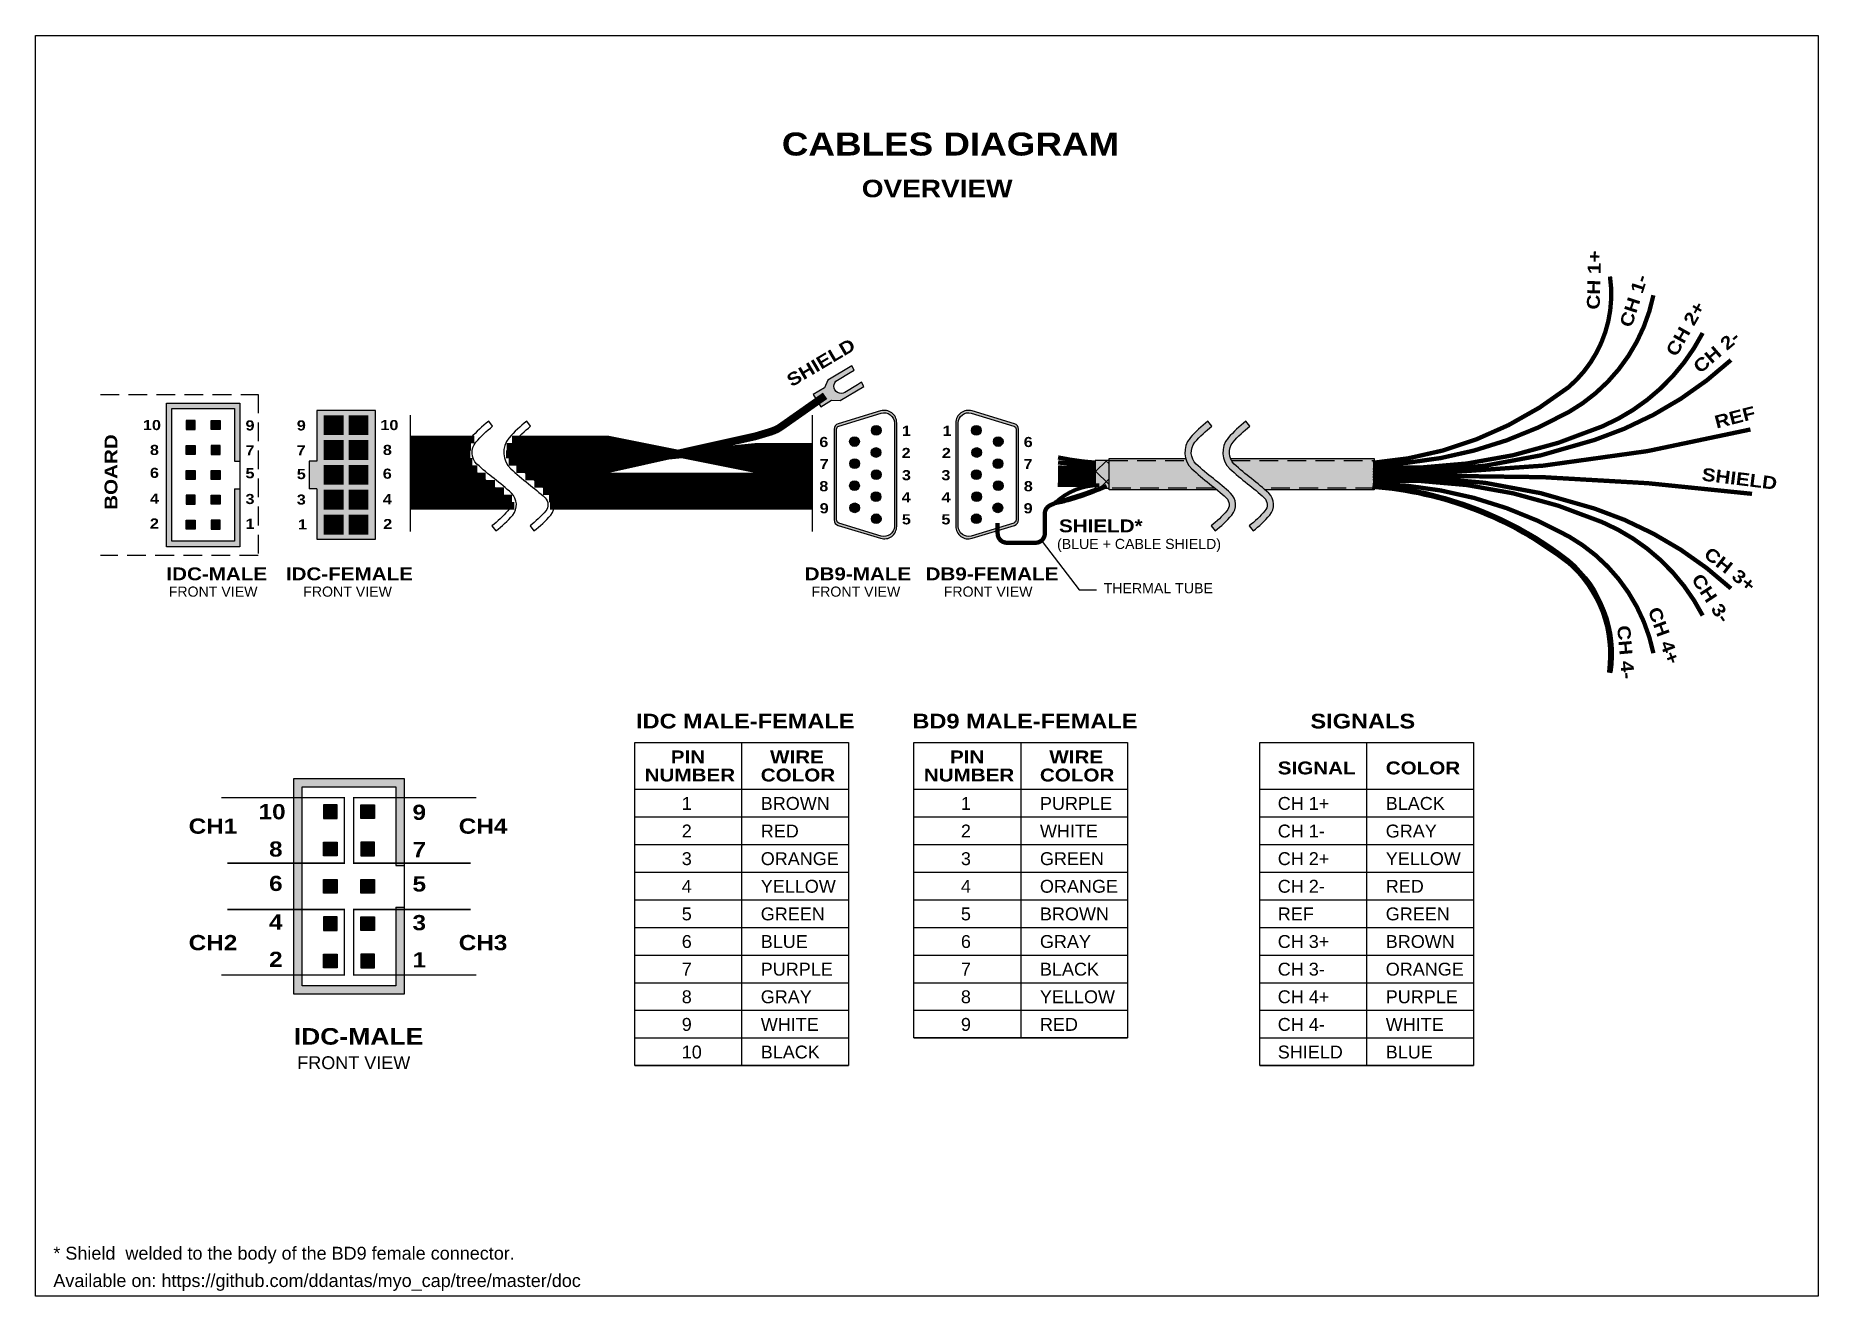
# Model space of a CAD drawing. Header units: millimetres. Extents: x 5051.1 to 5102.8, y 2044.1 to 2060.8.
# Drawn here: x 5051.1 to 5070.47, y 2044.15 to 2057.84 of the extents above; entities that cross this region are included whole.
import ezdxf

# ---------------------------------------------------------------- set-up
doc = ezdxf.new("R2010")
doc.units = ezdxf.units.MM
doc.linetypes.add('DASHED', pattern=[19.05, 12.7, -6.35])
for name, color, linetype in [('cabo 1', 17, 'Continuous'), ('cabo 10', 250, 'Continuous'), ('cabo 2', 10, 'Continuous'), ('cabo 3', 30, 'Continuous'), ('cabo 4', 50, 'Continuous'), ('cabo 5', 82, 'Continuous'), ('cabo 6', 170, 'Continuous'), ('cabo 7', 214, 'Continuous'), ('cabo 8', 253, 'Continuous'), ('linha base', 7, 'Continuous'), ('LINHA CABO', 250, 'Continuous'), ('linha S', 251, 'Continuous')]:
    doc.layers.add(name, color=color, linetype=linetype)
doc.layers.add('cabo 9', color=7, linetype='Continuous', true_color=0xffffff)
doc.layers.add('cobre', color=7, linetype='Continuous', true_color=0xb87333)
doc.styles.get("Standard").update_dxf_attribs({"font": 'ariblk.ttf'})
doc.styles.add('style1', font='arial.ttf')

msp = doc.modelspace()

# ---------------------------------------------------------------- texts
at = {"layer": 'linha base'}
for s, height, p in [('CABLES DIAGRAM', 0.25, (5059.209, 2056.541)), ('OVERVIEW', 0.19, (5060.077, 2056.088)), ('10', 0.11, (5052.27, 2053.559)), ('9', 0.11, (5053.384, 2053.555)), ('9', 0.11, (5053.941, 2053.555)), ('10', 0.11, (5054.849, 2053.559)), ('6', 0.11, (5059.616, 2053.375)), ('1', 0.11, (5060.513, 2053.496)), ('1', 0.11, (5060.955, 2053.496)), ('6', 0.11, (5061.836, 2053.375)), ('8', 0.11, (5052.346, 2053.289)), ('7', 0.11, (5053.384, 2053.285)), ('7', 0.11, (5053.94, 2053.285)), ('8', 0.11, (5054.876, 2053.289)), ('2', 0.11, (5060.51, 2053.256)), ('2', 0.11, (5060.947, 2053.256)), ('6', 0.11, (5052.346, 2053.04)), ('5', 0.11, (5053.384, 2053.036)), ('5', 0.11, (5053.941, 2053.027)), ('6', 0.11, (5054.875, 2053.031)), ('7', 0.11, (5059.62, 2053.135)), ('3', 0.11, (5060.513, 2053.015)), ('3', 0.11, (5060.942, 2053.015)), ('7', 0.11, (5061.834, 2053.135)), ('8', 0.11, (5059.616, 2052.895)), ('4', 0.11, (5060.51, 2052.775)), ('4', 0.11, (5060.944, 2052.775)), ('8', 0.11, (5061.837, 2052.895)), ('4', 0.11, (5052.346, 2052.76)), ('3', 0.11, (5053.384, 2052.756)), ('3', 0.11, (5053.941, 2052.75)), ('4', 0.11, (5054.876, 2052.754)), ('9', 0.11, (5059.62, 2052.655)), ('9', 0.11, (5061.835, 2052.655)), ('2', 0.11, (5052.346, 2052.49)), ('1', 0.11, (5053.384, 2052.486)), ('1', 0.11, (5053.954, 2052.48)), ('2', 0.11, (5054.879, 2052.484)), ('5', 0.11, (5060.513, 2052.535)), ('5', 0.11, (5060.942, 2052.535)), ('SHIELD*', 0.14, (5062.219, 2052.449)), ('IDC-MALE', 0.14, (5052.525, 2051.928)), ('IDC-FEMALE', 0.14, (5053.822, 2051.928)), ('DB9-MALE', 0.14, (5059.457, 2051.928)), ('DB9-FEMALE', 0.14, (5060.77, 2051.928)), ('IDC MALE-FEMALE', 0.16, (5057.625, 2050.319)), ('BD9 MALE-FEMALE', 0.16, (5060.627, 2050.319)), ('SIGNALS', 0.16, (5064.95, 2050.319)), ('PIN ', 0.14, (5058.003, 2049.94)), ('WIRE ', 0.14, (5059.081, 2049.94)), ('PIN ', 0.14, (5061.035, 2049.94)), ('WIRE ', 0.14, (5062.114, 2049.94)), ('NUMBER', 0.14, (5057.719, 2049.743)), ('COLOR', 0.14, (5058.98, 2049.743)), ('NUMBER', 0.14, (5060.751, 2049.743)), ('COLOR', 0.14, (5062.012, 2049.743)), ('SIGNAL', 0.14, (5064.595, 2049.82)), ('COLOR', 0.14, (5065.768, 2049.82)), ('10', 0.165, (5053.526, 2049.332)), ('9', 0.165, (5055.198, 2049.326)), ('CH1', 0.165, (5052.767, 2049.176)), ('CH4', 0.165, (5055.7, 2049.176)), ('8', 0.165, (5053.64, 2048.927)), ('7', 0.165, (5055.198, 2048.921)), ('6', 0.165, (5053.64, 2048.554)), ('5', 0.165, (5055.198, 2048.548)), ('4', 0.165, (5053.64, 2048.134)), ('3', 0.165, (5055.198, 2048.128)), ('CH2', 0.165, (5052.767, 2047.911)), ('CH3', 0.165, (5055.7, 2047.911)), ('2', 0.165, (5053.64, 2047.729)), ('1', 0.165, (5055.198, 2047.723)), ('IDC-MALE', 0.18, (5053.908, 2046.885))]:
    msp.add_text(s, height=height, dxfattribs=at).set_placement(p)
for s, rotation, p in [('CH 1+', 88.574, (5068.091, 2054.867)), ('CH 1-', 72.1951, (5068.437, 2054.665)), ('CH 2+', 60.3821, (5068.924, 2054.347)), ('SHIELD', 30.65, (5059.316, 2054.024)), ('CH 2-', 40.7159, (5069.183, 2054.167)), ('REF', 14.4199, (5069.361, 2053.575)), ('BOARD', 90, (5051.993, 2052.693)), ('SHIELD', 352.9185, (5069.194, 2053.012)), ('CH 3+', 321.8198, (5069.211, 2052.19)), ('CH 3-', 303.2266, (5069.082, 2051.94)), ('CH 4+', 290.0994, (5068.613, 2051.605)), ('CH 4-', 275.0543, (5068.281, 2051.432))]:
    msp.add_text(s, height=0.14, rotation=rotation, dxfattribs=at).set_placement(p)
at = {"layer": 'linha base', "style": 'style1'}
for s, height, p in [('(BLUE + CABLE SHIELD)', 0.11, (5062.198, 2052.268)), ('FRONT VIEW', 0.11, (5052.55, 2051.75)), ('FRONT VIEW', 0.11, (5054.01, 2051.75)), ('FRONT VIEW', 0.11, (5059.531, 2051.75)), ('FRONT VIEW', 0.11, (5060.967, 2051.75)), ('THERMAL TUBE', 0.11, (5062.704, 2051.787)), ('1', 0.14, (5058.122, 2049.435)), ('BROWN', 0.14, (5058.98, 2049.435)), ('1', 0.14, (5061.154, 2049.435)), ('PURPLE', 0.14, (5062.012, 2049.435)), ('CH 1+', 0.14, (5064.595, 2049.435)), ('BLACK', 0.14, (5065.768, 2049.435)), ('2', 0.14, (5058.122, 2049.135)), ('RED', 0.14, (5058.98, 2049.135)), ('2', 0.14, (5061.154, 2049.135)), ('WHITE', 0.14, (5062.012, 2049.135)), ('CH 1-', 0.14, (5064.595, 2049.135)), ('GRAY', 0.14, (5065.768, 2049.135)), ('3', 0.14, (5058.122, 2048.835)), ('ORANGE', 0.14, (5058.98, 2048.835)), ('3', 0.14, (5061.154, 2048.835)), ('GREEN', 0.14, (5062.012, 2048.835)), ('CH 2+', 0.14, (5064.595, 2048.835)), ('YELLOW', 0.14, (5065.768, 2048.835)), ('4', 0.14, (5058.122, 2048.535)), ('YELLOW', 0.14, (5058.98, 2048.535)), ('4', 0.14, (5061.154, 2048.535)), ('ORANGE', 0.14, (5062.012, 2048.535)), ('CH 2-', 0.14, (5064.595, 2048.535)), ('RED', 0.14, (5065.768, 2048.535)), ('5', 0.14, (5058.122, 2048.235)), ('GREEN', 0.14, (5058.98, 2048.235)), ('5', 0.14, (5061.154, 2048.235)), ('BROWN', 0.14, (5062.012, 2048.235)), ('REF', 0.14, (5064.595, 2048.235)), ('GREEN', 0.14, (5065.768, 2048.235)), ('6', 0.14, (5058.122, 2047.935)), ('BLUE', 0.14, (5058.98, 2047.935)), ('6', 0.14, (5061.154, 2047.935)), ('GRAY', 0.14, (5062.012, 2047.935)), ('CH 3+', 0.14, (5064.595, 2047.935)), ('BROWN', 0.14, (5065.768, 2047.935)), ('7', 0.14, (5058.122, 2047.635)), ('PURPLE', 0.14, (5058.98, 2047.635)), ('7', 0.14, (5061.154, 2047.635)), ('BLACK', 0.14, (5062.012, 2047.635)), ('CH 3-', 0.14, (5064.595, 2047.635)), ('ORANGE', 0.14, (5065.768, 2047.635)), ('8', 0.14, (5058.122, 2047.335)), ('GRAY', 0.14, (5058.98, 2047.335)), ('8', 0.14, (5061.154, 2047.335)), ('YELLOW', 0.14, (5062.012, 2047.335)), ('CH 4+', 0.14, (5064.595, 2047.335)), ('PURPLE', 0.14, (5065.768, 2047.335)), ('9', 0.14, (5058.122, 2047.035)), ('WHITE', 0.14, (5058.98, 2047.035)), ('9', 0.14, (5061.154, 2047.035)), ('RED', 0.14, (5062.012, 2047.035)), ('CH 4-', 0.14, (5064.595, 2047.035)), ('WHITE', 0.14, (5065.768, 2047.035)), ('10', 0.14, (5058.122, 2046.735)), ('BLACK', 0.14, (5058.98, 2046.735)), ('SHIELD', 0.14, (5064.595, 2046.735)), ('FRONT VIEW', 0.14, (5053.946, 2046.619)), ('BLUE', 0.14, (5065.768, 2046.735)), ('* Shield  welded to the body of the BD9 female connector.', 0.14, (5051.297, 2044.55)), ('Available on: https://github.com/ddantas/myo_cap/tree/master/doc', 0.14, (5051.297, 2044.253))]:
    msp.add_text(s, height=height, dxfattribs=at).set_placement(p)

# ---------------------------------------------------------------- hatches: boundary and pattern name
at = {"true_color": 0x939598}
h = msp.add_hatch(color=252, dxfattribs=at)
h.dxf.hatch_style = 1
h.paths.add_polyline_path([(5060.457, 2052.993), (5060.457, 2053.177), (5060.457, 2053.638, 0.50371), (5060.282, 2053.767), (5059.822, 2053.627, 0.330044), (5059.777, 2053.568), (5059.777, 2053.08), (5059.777, 2053.072), (5059.777, 2052.584, 0.330044), (5059.822, 2052.524), (5060.282, 2052.384, 0.50371), (5060.457, 2052.514)])
h.paths.add_polyline_path([(5059.803, 2053.064), (5059.803, 2053.09), (5059.803, 2053.568, -0.330044), (5059.829, 2053.603), (5060.289, 2053.743, -0.50371), (5060.431, 2053.638), (5060.431, 2053.177), (5060.431, 2052.993), (5060.431, 2052.514, -0.50371), (5060.289, 2052.409), (5059.829, 2052.549, -0.330044), (5059.803, 2052.584)], flags=16)
h.paths.add_polyline_path([(5059.948, 2052.715, -1), (5060.054, 2052.715, -1)], flags=0)
h.paths.add_polyline_path([(5059.945, 2052.955, -1), (5060.051, 2052.955, -1)], flags=0)
h.paths.add_polyline_path([(5060.287, 2052.596, -1), (5060.181, 2052.596, -1)], flags=0)
h.paths.add_polyline_path([(5060.178, 2052.836, -1), (5060.284, 2052.836, -1)], flags=0)
h.paths.add_polyline_path([(5059.948, 2053.195, -1), (5060.054, 2053.195, -1)], flags=0)
h.paths.add_polyline_path([(5060.181, 2053.076, -1), (5060.287, 2053.076, -1)], flags=0)
h.paths.add_polyline_path([(5060.178, 2053.316, -1), (5060.284, 2053.316, -1)], flags=0)
h.paths.add_polyline_path([(5059.945, 2053.435, -1), (5060.051, 2053.435, -1)], flags=0)
h.paths.add_polyline_path([(5060.181, 2053.556, -1), (5060.287, 2053.556, -1)], flags=0)
h = msp.add_hatch(color=252, dxfattribs=at)
h.dxf.hatch_style = 1
h.paths.add_polyline_path([(5061.779, 2053.072), (5061.779, 2053.08), (5061.779, 2053.568, 0.330044), (5061.735, 2053.627), (5061.275, 2053.767, 0.50371), (5061.099, 2053.638), (5061.099, 2053.177), (5061.099, 2052.993), (5061.099, 2052.514, 0.50371), (5061.275, 2052.384), (5061.735, 2052.524, 0.330044), (5061.779, 2052.584)])
h.paths.add_polyline_path([(5061.125, 2052.993), (5061.125, 2053.177), (5061.125, 2053.638, -0.50371), (5061.267, 2053.743), (5061.727, 2053.603, -0.330044), (5061.753, 2053.568), (5061.753, 2053.09), (5061.753, 2053.064), (5061.753, 2052.584, -0.330044), (5061.727, 2052.549), (5061.267, 2052.409, -0.50371), (5061.125, 2052.514)], flags=16)
h.paths.add_polyline_path([(5061.375, 2052.596, -1), (5061.269, 2052.596, -1)], flags=0)
h.paths.add_polyline_path([(5061.273, 2052.836, -1), (5061.378, 2052.836, -1)], flags=0)
h.paths.add_polyline_path([(5061.503, 2052.715, -1), (5061.608, 2052.715, -1)], flags=0)
h.paths.add_polyline_path([(5061.27, 2053.076, -1), (5061.375, 2053.076, -1)], flags=0)
h.paths.add_polyline_path([(5061.506, 2052.955, -1), (5061.612, 2052.955, -1)], flags=0)
h.paths.add_polyline_path([(5061.273, 2053.316, -1), (5061.378, 2053.316, -1)], flags=0)
h.paths.add_polyline_path([(5061.503, 2053.195, -1), (5061.608, 2053.195, -1)], flags=0)
h.paths.add_polyline_path([(5061.506, 2053.435, -1), (5061.612, 2053.435, -1)], flags=0)
h.paths.add_polyline_path([(5061.269, 2053.556, -1), (5061.375, 2053.556, -1)], flags=0)
h = msp.add_hatch(color=252, dxfattribs=at)
h.dxf.hatch_style = 1
h.paths.add_polyline_path([(5063.661, 2053.14, -0.110329), (5063.602, 2053.23), (5062.763, 2053.23), (5062.763, 2052.93), (5063.913, 2052.93, 0.006873), (5063.853, 2052.977, -0.021691)])
h.paths.add_polyline_path([(5063.595, 2053.25), (5062.763, 2053.25), (5062.763, 2053.23), (5063.602, 2053.23, -0.021335)])
h.paths.add_polyline_path([(5063.913, 2052.93), (5062.763, 2052.93), (5062.763, 2052.91), (5063.937, 2052.91, 0.002835)])
h.paths.add_polyline_path([(5065.642, 2053.25), (5064.083, 2053.25, 0.031463), (5064.092, 2053.23), (5065.642, 2053.23)])
h.paths.add_polyline_path([(5065.642, 2053.23), (5064.092, 2053.23, 0.070239), (5064.122, 2053.19, 0.021605), (5064.31, 2053.032, -0.014283), (5064.435, 2052.93), (5065.642, 2052.93)])
h.paths.add_polyline_path([(5065.642, 2052.93), (5064.435, 2052.93, -0.002672), (5064.458, 2052.91), (5065.642, 2052.91)])
at = {"layer": 'cabo 1'}
h = msp.add_hatch(color=256, dxfattribs=at)
h.dxf.hatch_style = 1
h.paths.add_polyline_path([(5053.108, 2052.582), (5053.011, 2052.582), (5053.011, 2052.484), (5053.108, 2052.484)])
h = msp.add_hatch(color=256, dxfattribs=at)
h.dxf.hatch_style = 1
h.paths.add_polyline_path([(5054.241, 2052.433), (5054.441, 2052.433), (5054.441, 2052.633), (5054.241, 2052.633)])
h = msp.add_hatch(color=256, dxfattribs=at)
h.dxf.hatch_style = 1
h.paths.add_polyline_path([(5060.287, 2052.596, 1), (5060.181, 2052.596, 1)])
h = msp.add_hatch(color=256, dxfattribs=at)
h.dxf.hatch_style = 1
h.paths.add_polyline_path([(5061.375, 2052.596, 1), (5061.269, 2052.596, 1)])
h = msp.add_hatch(color=256, dxfattribs=at)
h.dxf.hatch_style = 1
h.paths.add_polyline_path([(5054.784, 2047.868), (5054.637, 2047.868), (5054.637, 2047.721), (5054.784, 2047.721)])
at = {"layer": 'cabo 10'}
h = msp.add_hatch(color=256, dxfattribs=at)
h.dxf.hatch_style = 1
h.paths.add_polyline_path([(5052.838, 2053.662), (5052.741, 2053.662), (5052.741, 2053.564), (5052.838, 2053.564)])
h = msp.add_hatch(color=256, dxfattribs=at)
h.dxf.hatch_style = 1
h.paths.add_polyline_path([(5054.711, 2053.513), (5054.711, 2053.713), (5054.511, 2053.713), (5054.511, 2053.513)])
h = msp.add_hatch(color=256, dxfattribs=at)
h.dxf.hatch_style = 1
h.paths.add_polyline_path([(5060.054, 2053.195, 1), (5059.948, 2053.195, 1)])
h = msp.add_hatch(color=256, dxfattribs=at)
h.dxf.hatch_style = 1
h.paths.add_polyline_path([(5061.608, 2053.195, 1), (5061.503, 2053.195, 1)])
h = msp.add_hatch(color=256, dxfattribs=at)
h.dxf.hatch_style = 1
h.paths.add_polyline_path([(5054.379, 2049.488), (5054.232, 2049.488), (5054.232, 2049.341), (5054.379, 2049.341)])
at = {"layer": 'cabo 2'}
h = msp.add_hatch(color=256, dxfattribs=at)
h.dxf.hatch_style = 1
h.paths.add_polyline_path([(5059.948, 2052.715, 1), (5060.054, 2052.715, 1)])
h = msp.add_hatch(color=256, dxfattribs=at)
h.dxf.hatch_style = 1
h.paths.add_polyline_path([(5061.503, 2052.715, 1), (5061.608, 2052.715, 1)])
h = msp.add_hatch(color=256, dxfattribs=at)
h.dxf.hatch_style = 1
h.paths.add_polyline_path([(5052.838, 2052.484), (5052.838, 2052.582), (5052.741, 2052.582), (5052.741, 2052.484)])
h = msp.add_hatch(color=256, dxfattribs=at)
h.dxf.hatch_style = 1
h.paths.add_polyline_path([(5054.511, 2052.633), (5054.511, 2052.433), (5054.711, 2052.433), (5054.711, 2052.633)])
h = msp.add_hatch(color=256, dxfattribs=at)
h.dxf.hatch_style = 1
h.paths.add_polyline_path([(5054.379, 2047.721), (5054.379, 2047.868), (5054.232, 2047.868), (5054.232, 2047.721)])
at = {"layer": 'cabo 3'}
h = msp.add_hatch(color=256, dxfattribs=at)
h.dxf.hatch_style = 1
h.paths.add_polyline_path([(5054.441, 2052.703), (5054.441, 2052.903), (5054.241, 2052.903), (5054.241, 2052.703)])
h = msp.add_hatch(color=256, dxfattribs=at)
h.dxf.hatch_style = 1
h.paths.add_polyline_path([(5060.178, 2052.836, 1), (5060.284, 2052.836, 1)])
h = msp.add_hatch(color=256, dxfattribs=at)
h.dxf.hatch_style = 1
h.paths.add_polyline_path([(5061.273, 2052.836, 1), (5061.378, 2052.836, 1)])
h = msp.add_hatch(color=256, dxfattribs=at)
h.dxf.hatch_style = 1
h.paths.add_polyline_path([(5053.108, 2052.754), (5053.108, 2052.852), (5053.011, 2052.852), (5053.011, 2052.754)])
h = msp.add_hatch(color=256, dxfattribs=at)
h.dxf.hatch_style = 1
h.paths.add_polyline_path([(5054.784, 2048.126), (5054.784, 2048.273), (5054.637, 2048.273), (5054.637, 2048.126)])
at = {"layer": 'cabo 4'}
h = msp.add_hatch(color=256, dxfattribs=at)
h.dxf.hatch_style = 1
h.paths.add_polyline_path([(5054.711, 2052.703), (5054.711, 2052.903), (5054.511, 2052.903), (5054.511, 2052.703)])
h = msp.add_hatch(color=256, dxfattribs=at)
h.dxf.hatch_style = 1
h.paths.add_polyline_path([(5059.945, 2052.955, 1), (5060.051, 2052.955, 1)])
h = msp.add_hatch(color=256, dxfattribs=at)
h.dxf.hatch_style = 1
h.paths.add_polyline_path([(5061.506, 2052.955, 1), (5061.612, 2052.955, 1)])
h = msp.add_hatch(color=256, dxfattribs=at)
h.dxf.hatch_style = 1
h.paths.add_polyline_path([(5052.838, 2052.754), (5052.838, 2052.852), (5052.741, 2052.852), (5052.741, 2052.754)])
h = msp.add_hatch(color=256, dxfattribs=at)
h.dxf.hatch_style = 1
h.paths.add_polyline_path([(5054.379, 2048.126), (5054.379, 2048.273), (5054.232, 2048.273), (5054.232, 2048.126)])
at = {"layer": 'cabo 5'}
h = msp.add_hatch(color=256, dxfattribs=at)
h.dxf.hatch_style = 1
h.paths.add_polyline_path([(5053.011, 2053.024), (5053.108, 2053.024), (5053.108, 2053.122), (5053.011, 2053.122)])
h = msp.add_hatch(color=256, dxfattribs=at)
h.dxf.hatch_style = 1
h.paths.add_polyline_path([(5054.441, 2052.973), (5054.441, 2053.173), (5054.241, 2053.173), (5054.241, 2052.973)])
h = msp.add_hatch(color=256, dxfattribs=at)
h.dxf.hatch_style = 1
h.paths.add_polyline_path([(5060.287, 2053.076, 1), (5060.181, 2053.076, 1)])
h = msp.add_hatch(color=256, dxfattribs=at)
h.dxf.hatch_style = 1
h.paths.add_polyline_path([(5061.375, 2053.076, 1), (5061.27, 2053.076, 1)])
h = msp.add_hatch(color=256, dxfattribs=at)
h.dxf.hatch_style = 1
h.paths.add_polyline_path([(5054.637, 2048.531), (5054.784, 2048.531), (5054.784, 2048.678), (5054.637, 2048.678)])
at = {"layer": 'cabo 6'}
h = msp.add_hatch(color=256, dxfattribs=at)
h.dxf.hatch_style = 1
h.paths.add_polyline_path([(5052.838, 2053.122), (5052.741, 2053.122), (5052.741, 2053.024), (5052.838, 2053.024)])
h = msp.add_hatch(color=256, dxfattribs=at)
h.dxf.hatch_style = 1
h.paths.add_polyline_path([(5054.711, 2052.973), (5054.711, 2053.173), (5054.511, 2053.173), (5054.511, 2052.973)])
h = msp.add_hatch(color=256, dxfattribs=at)
h.dxf.hatch_style = 1
h.paths.add_polyline_path([(5054.379, 2048.678), (5054.232, 2048.678), (5054.232, 2048.531), (5054.379, 2048.531)])
at = {"layer": 'cabo 7'}
h = msp.add_hatch(color=256, dxfattribs=at)
h.dxf.hatch_style = 1
h.paths.add_polyline_path([(5060.287, 2053.556, 1), (5060.181, 2053.556, 1)])
h = msp.add_hatch(color=256, dxfattribs=at)
h.dxf.hatch_style = 1
h.paths.add_polyline_path([(5061.375, 2053.556, 1), (5061.269, 2053.556, 1)])
h = msp.add_hatch(color=256, dxfattribs=at)
h.dxf.hatch_style = 1
h.paths.add_polyline_path([(5053.108, 2053.294), (5053.108, 2053.392), (5053.011, 2053.392), (5053.011, 2053.294)])
h = msp.add_hatch(color=256, dxfattribs=at)
h.dxf.hatch_style = 1
h.paths.add_polyline_path([(5054.441, 2053.243), (5054.441, 2053.443), (5054.241, 2053.443), (5054.241, 2053.243)])
h = msp.add_hatch(color=256, dxfattribs=at)
h.dxf.hatch_style = 1
h.paths.add_polyline_path([(5054.784, 2048.936), (5054.784, 2049.083), (5054.637, 2049.083), (5054.637, 2048.936)])
at = {"layer": 'cabo 8'}
h = msp.add_hatch(color=256, dxfattribs=at)
h.dxf.hatch_style = 1
h.paths.add_polyline_path([(5059.945, 2053.435, 1), (5060.051, 2053.435, 1)])
h = msp.add_hatch(color=256, dxfattribs=at)
h.dxf.hatch_style = 1
h.paths.add_polyline_path([(5061.612, 2053.435, 1), (5061.506, 2053.435, 1)])
h = msp.add_hatch(color=256, dxfattribs=at)
h.dxf.hatch_style = 1
h.paths.add_polyline_path([(5052.838, 2053.294), (5052.838, 2053.392), (5052.741, 2053.392), (5052.741, 2053.294)])
h = msp.add_hatch(color=256, dxfattribs=at)
h.dxf.hatch_style = 1
h.paths.add_polyline_path([(5054.511, 2053.443), (5054.511, 2053.243), (5054.711, 2053.243), (5054.711, 2053.443)])
h = msp.add_hatch(color=256, dxfattribs=at)
h.dxf.hatch_style = 1
h.paths.add_polyline_path([(5054.379, 2048.936), (5054.379, 2049.083), (5054.232, 2049.083), (5054.232, 2048.936)])
at = {"layer": 'cabo 9'}
h = msp.add_hatch(color=256, dxfattribs=at)
h.dxf.hatch_style = 1
h.paths.add_polyline_path([(5053.108, 2053.564), (5053.108, 2053.662), (5053.011, 2053.662), (5053.011, 2053.564)])
h = msp.add_hatch(color=256, dxfattribs=at)
h.dxf.hatch_style = 1
h.paths.add_polyline_path([(5054.441, 2053.513), (5054.441, 2053.713), (5054.241, 2053.713), (5054.241, 2053.513)])
h = msp.add_hatch(color=256, dxfattribs=at)
h.dxf.hatch_style = 1
h.paths.add_polyline_path([(5060.178, 2053.316, 1), (5060.284, 2053.316, 1)])
h = msp.add_hatch(color=256, dxfattribs=at)
h.dxf.hatch_style = 1
h.paths.add_polyline_path([(5061.273, 2053.316, 1), (5061.378, 2053.316, 1)])
h = msp.add_hatch(color=256, dxfattribs=at)
h.dxf.hatch_style = 1
h.paths.add_polyline_path([(5054.784, 2049.341), (5054.784, 2049.488), (5054.637, 2049.488), (5054.637, 2049.341)])
at = {"layer": 'cobre'}
h = msp.add_hatch(color=256, dxfattribs=at)
h.dxf.hatch_style = 1
h.paths.add_polyline_path([(5062.763, 2053.23), (5062.613, 2053.23), (5062.613, 2052.93), (5062.763, 2052.93)])
at = {"layer": 'linha base', "true_color": 0x636466}
h = msp.add_hatch(color=251, dxfattribs=at)
h.dxf.hatch_style = 1
h.paths.add_polyline_path([(5059.671, 2054.017), (5059.551, 2053.945), (5059.631, 2053.812), (5059.75, 2053.884), (5059.842, 2053.879), (5060.101, 2054.034), (5060.074, 2054.078), (5060.03, 2054.052), (5059.893, 2053.969, -0.999324), (5059.813, 2054.102), (5059.95, 2054.185), (5059.994, 2054.211), (5059.968, 2054.256), (5059.709, 2054.101)])
at = {"layer": 'linha base', "true_color": 0x939598}
h = msp.add_hatch(color=252, dxfattribs=at)
h.dxf.hatch_style = 1
h.paths.add_polyline_path([(5053.264, 2053.223), (5053.324, 2053.223), (5053.324, 2053.853), (5052.525, 2053.853), (5052.525, 2052.293), (5053.324, 2052.293), (5053.324, 2052.923), (5053.264, 2052.923), (5053.264, 2052.353), (5052.585, 2052.353), (5052.585, 2053.793), (5053.264, 2053.793)])
h = msp.add_hatch(color=252, dxfattribs=at)
h.dxf.hatch_style = 1
h.paths.add_polyline_path([(5054.077, 2052.923), (5054.157, 2052.923), (5054.157, 2052.373), (5054.796, 2052.373), (5054.796, 2053.773), (5054.157, 2053.773), (5054.157, 2053.223), (5054.077, 2053.223)])
h.paths.add_polyline_path([(5054.241, 2053.173), (5054.441, 2053.173), (5054.441, 2052.973), (5054.241, 2052.973)], flags=16)
h.paths.add_polyline_path([(5054.241, 2053.243), (5054.241, 2053.443), (5054.441, 2053.443), (5054.441, 2053.243)], flags=16)
h.paths.add_polyline_path([(5054.241, 2052.903), (5054.441, 2052.903), (5054.441, 2052.703), (5054.241, 2052.703)], flags=16)
h.paths.add_polyline_path([(5054.511, 2053.173), (5054.711, 2053.173), (5054.711, 2052.973), (5054.511, 2052.973)], flags=16)
h.paths.add_polyline_path([(5054.511, 2053.243), (5054.511, 2053.443), (5054.711, 2053.443), (5054.711, 2053.243)], flags=16)
h.paths.add_polyline_path([(5054.511, 2052.903), (5054.711, 2052.903), (5054.711, 2052.703), (5054.511, 2052.703)], flags=16)
h.paths.add_polyline_path([(5054.241, 2053.513), (5054.241, 2053.713), (5054.441, 2053.713), (5054.441, 2053.513)], flags=16)
h.paths.add_polyline_path([(5054.241, 2052.633), (5054.441, 2052.633), (5054.441, 2052.433), (5054.241, 2052.433)], flags=16)
h.paths.add_polyline_path([(5054.511, 2053.513), (5054.511, 2053.713), (5054.711, 2053.713), (5054.711, 2053.513)], flags=16)
h.paths.add_polyline_path([(5054.511, 2052.633), (5054.711, 2052.633), (5054.711, 2052.433), (5054.511, 2052.433)], flags=16)
at = {"layer": 'linha base'}
h = msp.add_hatch(dxfattribs=at)
h.set_pattern_fill('NET', color=256, scale=0.05, angle=45)
h.paths.add_polyline_path([(5062.763, 2053.23), (5062.613, 2053.23), (5062.613, 2052.93), (5062.763, 2052.93)])
h.paths.add_polyline_path([(5062.73, 2052.93), (5062.623, 2052.93, -0.031944), (5062.17, 2052.786), (5062.179, 2052.746, 0.050055)])
at = {"layer": 'linha base', "true_color": 0x939598}
h = msp.add_hatch(color=252, dxfattribs=at)
h.dxf.hatch_style = 1
h.paths.add_polyline_path([(5055.018, 2048.829), (5055.108, 2048.829), (5055.108, 2049.774), (5053.908, 2049.774), (5053.908, 2047.434), (5055.108, 2047.434), (5055.108, 2048.379), (5055.018, 2048.379), (5055.018, 2047.524), (5053.998, 2047.524), (5053.998, 2049.684), (5055.018, 2049.684)])
at = {"layer": 'linha S'}
h = msp.add_hatch(dxfattribs=at)
h.set_pattern_fill('ANGLE', color=256)
h.set_pattern_definition([(0, (-0.017, -1), (0, 6.985), [5.08, -1.905]), (90, (-0.017, -1), (-6.985, 4e-16), [5.08, -1.905])])
h.paths.add_polyline_path([(5056.103, 2052.464, 0.04703), (5056.286, 2052.636, 0.387772), (5056.273, 2052.874, 0.021605), (5056.085, 2053.032, -0.021605), (5055.898, 2053.19, -0.387772), (5055.885, 2053.428, -0.04703), (5056.068, 2053.601), (5056.025, 2053.656, 0.04703), (5055.832, 2053.475), (5055.831, 2053.473, 0.389131), (5055.85, 2053.14, 0.021691), (5056.043, 2052.977, -0.020686), (5056.218, 2052.83, -0.406309), (5056.232, 2052.681, -0.046743), (5056.06, 2052.519)])
h = msp.add_hatch(dxfattribs=at)
h.set_pattern_fill('ANGLE', color=256)
h.set_pattern_definition([(0, (0, -1), (0, 6.985), [5.08, -1.905]), (90, (0, -1), (-6.985, 4e-16), [5.08, -1.905])])
h.paths.add_polyline_path([(5056.516, 2052.464, 0.04703), (5056.699, 2052.636, 0.387772), (5056.686, 2052.874, 0.021605), (5056.499, 2053.032, -0.021605), (5056.312, 2053.19, -0.387772), (5056.299, 2053.428, -0.04703), (5056.481, 2053.601), (5056.438, 2053.656, 0.04703), (5056.246, 2053.475), (5056.244, 2053.473, 0.389131), (5056.264, 2053.14, 0.021691), (5056.456, 2052.977, -0.020686), (5056.631, 2052.83, -0.406309), (5056.646, 2052.681, -0.046743), (5056.474, 2052.519)])
h = msp.add_hatch(dxfattribs=at)
h.set_pattern_fill('ANGLE', color=256)
h.set_pattern_definition([(0, (7.794, 1), (0, 6.985), [5.08, -1.905]), (90, (7.794, 1), (-6.985, 4e-16), [5.08, -1.905])])
h.paths.add_polyline_path([(5064.083, 2052.874, 0.021605), (5063.896, 2053.032, -0.021605), (5063.709, 2053.19, -0.387772), (5063.696, 2053.428, -0.04703), (5063.879, 2053.601), (5063.836, 2053.656, 0.04703), (5063.643, 2053.475), (5063.642, 2053.473, 0.389131), (5063.661, 2053.14, 0.021691), (5063.853, 2052.977, -0.021495), (5064.035, 2052.824, -0.382105), (5064.043, 2052.681, -0.046743), (5063.871, 2052.519), (5063.914, 2052.464, 0.04703), (5064.097, 2052.636, 0.387772)])
h = msp.add_hatch(color=256, dxfattribs=at)
h.dxf.hatch_style = 1
h.paths.add_polyline_path([(5064.083, 2052.874, 0.021605), (5063.896, 2053.032, -0.021605), (5063.709, 2053.19, -0.387772), (5063.696, 2053.428, -0.04703), (5063.879, 2053.601), (5063.836, 2053.656, 0.04703), (5063.643, 2053.475), (5063.642, 2053.473, 0.389131), (5063.661, 2053.14, 0.021691), (5063.853, 2052.977, -0.021495), (5064.035, 2052.824, -0.382105), (5064.043, 2052.681, -0.046743), (5063.871, 2052.519), (5063.914, 2052.464, 0.04703), (5064.097, 2052.636, 0.387772)])
h = msp.add_hatch(dxfattribs=at)
h.set_pattern_fill('ANGLE', color=256)
h.set_pattern_definition([(0, (7.811, 1), (0, 6.985), [5.08, -1.905]), (90, (7.811, 1), (-6.985, 4e-16), [5.08, -1.905])])
h.paths.add_polyline_path([(5064.497, 2052.874, 0.021605), (5064.31, 2053.032, -0.021605), (5064.122, 2053.19, -0.387772), (5064.109, 2053.428, -0.04703), (5064.292, 2053.601), (5064.249, 2053.656, 0.04703), (5064.057, 2053.475), (5064.055, 2053.473, 0.389131), (5064.074, 2053.14, 0.021691), (5064.267, 2052.977, -0.021495), (5064.448, 2052.824, -0.382105), (5064.456, 2052.681, -0.046743), (5064.284, 2052.519), (5064.327, 2052.464, 0.04703), (5064.51, 2052.636, 0.387772)])
h = msp.add_hatch(color=256, dxfattribs=at)
h.dxf.hatch_style = 1
h.paths.add_polyline_path([(5064.497, 2052.874, 0.021605), (5064.31, 2053.032, -0.021605), (5064.122, 2053.19, -0.387772), (5064.109, 2053.428, -0.04703), (5064.292, 2053.601), (5064.249, 2053.656, 0.04703), (5064.057, 2053.475), (5064.055, 2053.473, 0.389131), (5064.074, 2053.14, 0.021691), (5064.267, 2052.977, -0.021495), (5064.448, 2052.824, -0.382105), (5064.456, 2052.681, -0.046743), (5064.284, 2052.519), (5064.327, 2052.464, 0.04703), (5064.51, 2052.636, 0.387772)])
h = msp.add_hatch(dxfattribs=at)
h.set_pattern_fill('ANGLE', color=256)
h.set_pattern_definition([(0, (0.054, -0.51), (0, 6.985), [5.08, -1.905]), (90, (0.054, -0.51), (-6.985, 4e-16), [5.08, -1.905])])
h.paths.add_polyline_path([(5055.948, 2051.19, -0.387772), (5055.935, 2051.428, -0.04703), (5056.117, 2051.601), (5056.074, 2051.656, 0.04703), (5055.882, 2051.475), (5055.88, 2051.473, 0.389131), (5055.9, 2051.14, 0.021691), (5056.092, 2050.977, -0.021495), (5056.274, 2050.824, -0.382105), (5056.282, 2050.681, -0.046743), (5056.11, 2050.519), (5056.153, 2050.464, 0.04703), (5056.335, 2050.636, 0.387772), (5056.322, 2050.874, 0.021605), (5056.135, 2051.032, -0.021605)])

# ---------------------------------------------------------------- linework, layer by layer
for p, q in [((5068.175, 2050.934), (5068.224, 2050.927)), ((5058.772, 2050.168), (5058.772, 2046.658)), ((5061.804, 2050.168), (5061.804, 2046.958)), ((5065.56, 2050.168), (5065.56, 2046.658)), ((5057.612, 2049.658), (5059.932, 2049.658)), ((5060.644, 2049.658), (5062.964, 2049.658)), ((5064.4, 2049.658), (5066.72, 2049.658)), ((5057.612, 2049.358), (5059.932, 2049.358)), ((5060.644, 2049.358), (5062.964, 2049.358)), ((5064.4, 2049.358), (5066.72, 2049.358)), ((5057.612, 2049.058), (5059.932, 2049.058)), ((5060.644, 2049.058), (5062.964, 2049.058)), ((5064.4, 2049.058), (5066.72, 2049.058)), ((5057.612, 2048.758), (5059.932, 2048.758)), ((5060.644, 2048.758), (5062.964, 2048.758)), ((5064.4, 2048.758), (5066.72, 2048.758)), ((5057.612, 2048.458), (5059.932, 2048.458)), ((5060.644, 2048.458), (5062.964, 2048.458)), ((5064.4, 2048.458), (5066.72, 2048.458)), ((5057.612, 2048.158), (5059.932, 2048.158)), ((5060.644, 2048.158), (5062.964, 2048.158)), ((5064.4, 2048.158), (5066.72, 2048.158)), ((5057.612, 2047.858), (5059.932, 2047.858)), ((5060.644, 2047.858), (5062.964, 2047.858)), ((5064.4, 2047.858), (5066.72, 2047.858)), ((5057.612, 2047.558), (5059.932, 2047.558)), ((5060.644, 2047.558), (5062.964, 2047.558)), ((5064.4, 2047.558), (5066.72, 2047.558)), ((5057.612, 2047.258), (5059.932, 2047.258)), ((5060.644, 2047.258), (5062.964, 2047.258)), ((5064.4, 2047.258), (5066.72, 2047.258)), ((5057.612, 2046.958), (5059.932, 2046.958)), ((5060.644, 2046.958), (5062.964, 2046.958)), ((5060.644, 2046.958), (5062.964, 2046.958)), ((5064.4, 2046.958), (5066.72, 2046.958)), ((5057.612, 2046.658), (5059.932, 2046.658)), ((5064.4, 2046.658), (5066.72, 2046.658))]:
    msp.add_line(p, q)
at = {"color": 7, "true_color": 0xffffff}
msp.add_lwpolyline([(5051.105, 2044.152), (5051.105, 2057.843), (5070.466, 2057.843), (5070.466, 2044.152)], close=True, dxfattribs=at)
for points in [[(5062.763, 2053.23), (5062.613, 2053.23), (5062.613, 2052.93), (5062.613, 2052.93)], [(5063.937, 2052.91), (5062.763, 2052.91), (5062.763, 2053.25), (5063.595, 2053.25)], [(5064.083, 2053.25), (5065.642, 2053.25), (5065.642, 2052.93)], [(5065.642, 2052.93), (5065.642, 2052.91), (5064.458, 2052.91)], [(5062.036, 2052.351), (5062.437, 2051.823), (5062.627, 2051.823)]]:
    msp.add_lwpolyline(points)
for points in [[(5062.623, 2052.93, -0.031944), (5062.17, 2052.786), (5062.179, 2052.746)], [(5062.73, 2052.93, -0.050055), (5062.179, 2052.746, -0.048398)], [(5065.622, 2052.929, -0.146939), (5067.733, 2052.114, -0.257954), (5068.175, 2050.934, -0.257954)], [(5065.626, 2052.979, -0.147015), (5067.764, 2052.153, -0.25819), (5068.224, 2050.927, -0.25819)]]:
    msp.add_lwpolyline(points, format="xyb")
for points in [[(5057.612, 2050.168), (5059.932, 2050.168), (5059.932, 2046.658), (5057.612, 2046.658)], [(5060.644, 2050.168), (5062.964, 2050.168), (5062.964, 2046.958), (5060.644, 2046.958)], [(5064.4, 2050.168), (5066.72, 2050.168), (5066.72, 2046.658), (5064.4, 2046.658)]]:
    msp.add_lwpolyline(points, close=True)
at = {"layer": 'cabo 1', "const_width": 0.047}
for points in [[(5062.615, 2053.037, 0.026615), (5062.209, 2053.044, 0.026615)], [(5065.628, 2053.036, -0.095559), (5068.038, 2052.706, -0.106105), (5069.517, 2051.839, 0.824231)]]:
    msp.add_lwpolyline(points, format="xyb", dxfattribs=at)
at = {"layer": 'cabo 1', "const_width": 0.0839}
for points in [[(5056.304, 2052.736), (5055.173, 2052.736)], [(5056.692, 2052.736), (5059.539, 2052.736)]]:
    msp.add_lwpolyline(points, dxfattribs=at)
at = {"layer": 'cabo 10', "const_width": 0.047}
for points in [[(5065.628, 2053.204, 0.146978), (5067.752, 2054.024, 0.258074), (5068.203, 2055.227, -0.824231)], [(5062.615, 2053.205, -0.032763), (5062.209, 2053.262, -0.042481)]]:
    msp.add_lwpolyline(points, format="xyb", dxfattribs=at)
at = {"layer": 'cabo 10', "const_width": 0.0839}
msp.add_lwpolyline([(5055.868, 2053.456), (5055.173, 2053.456)], dxfattribs=at)
at = {"layer": 'cabo 10'}
msp.add_lwpolyline([(5056.277, 2053.456, 0.0839, 0.0839, 0), (5057.323, 2053.456, 0.0839, 0.0839, 0), (5058.923, 2053.136, 0.0839, 0.0839, 0), (5059.539, 2053.136, 0, 0, 0)], format="xyseb", dxfattribs=at)
at = {"layer": 'cabo 2', "const_width": 0.047}
for points in [[(5065.628, 2053.123, 0.095559), (5068.038, 2053.453, 0.106105), (5069.517, 2054.32, -0.824231)], [(5062.615, 2053.124, -0.026615), (5062.209, 2053.117, -0.026615)]]:
    msp.add_lwpolyline(points, format="xyb", dxfattribs=at)
at = {"layer": 'cabo 2', "const_width": 0.0839}
for points in [[(5056.28, 2052.816), (5055.173, 2052.816)], [(5056.679, 2052.816), (5059.539, 2052.816)]]:
    msp.add_lwpolyline(points, dxfattribs=at)
at = {"layer": 'cabo 3', "const_width": 0.0839}
for points in [[(5056.192, 2052.896), (5055.173, 2052.896)], [(5056.615, 2052.896), (5059.539, 2052.896)]]:
    msp.add_lwpolyline(points, dxfattribs=at)
at = {"layer": 'cabo 3', "const_width": 0.047}
for points in [[(5062.615, 2053.007, 0.030123), (5062.209, 2053.007, 0.030123)], [(5065.628, 2053.006, -0.113034), (5068.118, 2052.56, -0.174379), (5069.21, 2051.545, 0.824231)]]:
    msp.add_lwpolyline(points, format="xyb", dxfattribs=at)
at = {"layer": 'cabo 4', "const_width": 0.047}
for points in [[(5065.628, 2053.153, 0.113034), (5068.118, 2053.599, 0.174379), (5069.21, 2054.614, -0.824231)], [(5062.615, 2053.154, -0.030123), (5062.209, 2053.153, -0.030123)]]:
    msp.add_lwpolyline(points, format="xyb", dxfattribs=at)
at = {"layer": 'cabo 4', "const_width": 0.0839}
for points in [[(5056.093, 2052.976), (5055.173, 2052.976)], [(5056.522, 2052.976), (5059.539, 2052.976)]]:
    msp.add_lwpolyline(points, dxfattribs=at)
at = {"layer": 'cabo 5', "const_width": 0.047}
for points in [[(5065.628, 2053.093, 0.033867), (5066.335, 2053.093, 0.051418), (5069.729, 2053.566, -0.824231)], [(5062.615, 2053.094, -0.04942), (5062.209, 2053.09, -0.04942)]]:
    msp.add_lwpolyline(points, format="xyb", dxfattribs=at)
at = {"layer": 'cabo 5', "const_width": 0.0839}
for points in [[(5055.994, 2053.056), (5055.173, 2053.056)], [(5056.422, 2053.056), (5059.539, 2053.056)]]:
    msp.add_lwpolyline(points, dxfattribs=at)
at = {"layer": 'cabo 6'}
msp.add_lwpolyline([(5056.326, 2053.136, 0.0839, 0.0839, 0), (5057.323, 2053.136, 0.0839, 0.0839, 0), (5058.923, 2053.492, 0.0839, 0.0839, 0), (5059.089, 2053.542, 0.0839, 0.0839, 0.079307), (5059.202, 2053.597, 0.0839, 0.0839, 0), (5059.679, 2053.932, 0, 0, 0)], format="xyseb", dxfattribs=at)
at = {"layer": 'cabo 6', "const_width": 0.0839}
msp.add_lwpolyline([(5055.903, 2053.136), (5055.173, 2053.136)], dxfattribs=at)
at = {"layer": 'cabo 6'}
for points, const_width in [([(5065.628, 2053.063, 0.014304), (5066.335, 2053.063, -0.033119), (5069.746, 2052.867, -0.824231)], 0.047), ([(5062.657, 2052.961, 0.193508), (5062.175, 2052.766, 0.074899)], 0.0412)]:
    msp.add_lwpolyline(points, format="xyb", dxfattribs=dict(at, const_width=const_width))
at = {"layer": 'cabo 7'}
msp.add_lwpolyline([(5056.243, 2053.216, 0.0839, 0.0839, 0), (5057.323, 2053.216, 0.0839, 0.0839, 0), (5058.923, 2053.376, 0.0839, 0.0839, 0), (5059.539, 2053.376, 0, 0, 0)], format="xyseb", dxfattribs=at)
at = {"layer": 'cabo 7', "const_width": 0.0839}
msp.add_lwpolyline([(5055.846, 2053.216), (5055.173, 2053.216)], dxfattribs=at)
at = {"layer": 'cabo 7', "const_width": 0.047}
for points in [[(5062.615, 2052.977, -0.032165), (5062.205, 2052.966, 0.037562)], [(5065.628, 2052.976, -0.123997), (5067.755, 2052.405, -0.215977), (5068.675, 2051.136, 0.824231)]]:
    msp.add_lwpolyline(points, format="xyb", dxfattribs=at)
at = {"layer": 'cabo 8', "const_width": 0.047}
for points in [[(5065.628, 2053.183, 0.123997), (5067.755, 2053.755, 0.215977), (5068.675, 2055.024, -0.824231)], [(5062.615, 2053.184, -0.033581), (5062.209, 2053.208, -0.033581)]]:
    msp.add_lwpolyline(points, format="xyb", dxfattribs=at)
at = {"layer": 'cabo 8', "const_width": 0.0839}
for points in [[(5055.826, 2053.296), (5055.173, 2053.296)], [(5056.213, 2053.296), (5059.539, 2053.296)]]:
    msp.add_lwpolyline(points, dxfattribs=at)
at = {"layer": 'cabo 9', "const_width": 0.0839}
msp.add_lwpolyline([(5055.832, 2053.376), (5055.173, 2053.376)], dxfattribs=at)
at = {"layer": 'cabo 9'}
msp.add_lwpolyline([(5056.222, 2053.376, 0.0839, 0.0839, 0), (5057.323, 2053.376, 0.0839, 0.0839, 0), (5058.923, 2053.216, 0.0839, 0.0839, 0), (5059.539, 2053.216, 0, 0, 0)], format="xyseb", dxfattribs=at)
at = {"layer": 'cabo 9', "const_width": 0.047}
for points in [[(5062.615, 2053.064, -0.020881), (5062.209, 2053.063, -0.020881)], [(5065.624, 2052.954, -0.146978), (5067.748, 2052.134, -0.258074), (5068.199, 2050.931, 0.824231)]]:
    msp.add_lwpolyline(points, format="xyb", dxfattribs=at)
at = {"layer": 'cobre', "const_width": 0.0412}
msp.add_lwpolyline([(5062.735, 2052.955, -0.048398), (5062.175, 2052.766, -0.074899)], format="xyb", dxfattribs=at)
at = {"layer": 'linha base'}
for p, q in [((5053.264, 2053.223), (5053.324, 2053.223)), ((5054.157, 2053.223), (5054.077, 2053.223)), ((5054.077, 2053.223), (5054.077, 2052.923)), ((5053.264, 2052.923), (5053.324, 2052.923)), ((5054.157, 2052.923), (5054.077, 2052.923)), ((5054.157, 2052.373), (5054.796, 2052.373)), ((5055.018, 2048.829), (5055.108, 2048.829)), ((5055.018, 2048.379), (5055.108, 2048.379))]:
    msp.add_line(p, q, dxfattribs=at)
at = {"layer": 'linha base', "color": 252, "true_color": 0x939598}
for p, q in [((5053.324, 2053.223), (5053.324, 2052.923)), ((5055.108, 2048.829), (5055.108, 2048.379))]:
    msp.add_line(p, q, dxfattribs=at)
at = {"layer": 'linha base', "linetype": 'DASHED', "ltscale": 0.016}
for p, q in [((5064.092, 2053.23), (5065.642, 2053.23)), ((5062.613, 2052.93), (5062.763, 2052.93)), ((5065.642, 2052.93), (5064.435, 2052.93))]:
    msp.add_line(p, q, dxfattribs=at)
at = {"layer": 'linha base'}
msp.add_lwpolyline([(5059.813, 2054.102), (5059.95, 2054.185), (5059.994, 2054.211), (5059.968, 2054.256), (5059.709, 2054.101), (5059.671, 2054.017), (5059.551, 2053.945), (5059.631, 2053.812), (5059.75, 2053.884), (5059.842, 2053.879), (5060.101, 2054.034), (5060.074, 2054.078), (5060.03, 2054.052), (5059.893, 2053.969, -1.000676), (5059.813, 2054.103)], format="xyb", dxfattribs=at)
at = {"layer": 'linha base', "linetype": 'DASHED', "ltscale": 0.016}
for points in [[(5051.808, 2053.947), (5053.522, 2053.947), (5053.522, 2052.199), (5051.808, 2052.199)], [(5062.763, 2053.23), (5063.602, 2053.23)], [(5063.913, 2052.93), (5062.763, 2052.93)]]:
    msp.add_lwpolyline(points, dxfattribs=at)
at = {"layer": 'linha base'}
for points in [[(5053.324, 2052.923), (5053.324, 2052.293), (5052.525, 2052.293), (5052.525, 2053.853), (5053.324, 2053.853), (5053.324, 2053.223)], [(5053.264, 2052.923), (5053.264, 2052.353), (5052.585, 2052.353), (5052.585, 2053.793), (5053.264, 2053.793), (5053.264, 2053.223)], [(5054.157, 2052.923), (5054.157, 2052.373), (5054.796, 2052.373), (5054.796, 2053.773), (5054.157, 2053.773), (5054.157, 2053.223)], [(5055.108, 2048.379), (5055.108, 2047.434), (5053.908, 2047.434), (5053.908, 2049.774), (5055.108, 2049.774), (5055.108, 2048.829)], [(5055.018, 2048.379), (5055.018, 2047.524), (5053.998, 2047.524), (5053.998, 2049.684), (5055.018, 2049.684), (5055.018, 2048.829)]]:
    msp.add_lwpolyline(points, dxfattribs=at)
for points in [[(5052.741, 2053.564), (5052.838, 2053.564), (5052.838, 2053.662), (5052.741, 2053.662)], [(5053.108, 2053.564), (5053.011, 2053.564), (5053.011, 2053.662), (5053.108, 2053.662)], [(5052.741, 2053.392), (5052.838, 2053.392), (5052.838, 2053.294), (5052.741, 2053.294)], [(5053.108, 2053.392), (5053.011, 2053.392), (5053.011, 2053.294), (5053.108, 2053.294)], [(5052.741, 2053.122), (5052.838, 2053.122), (5052.838, 2053.024), (5052.741, 2053.024)], [(5053.108, 2053.024), (5053.011, 2053.024), (5053.011, 2053.122), (5053.108, 2053.122)], [(5052.741, 2052.754), (5052.838, 2052.754), (5052.838, 2052.852), (5052.741, 2052.852)], [(5053.108, 2052.754), (5053.011, 2052.754), (5053.011, 2052.852), (5053.108, 2052.852)], [(5052.741, 2052.582), (5052.838, 2052.582), (5052.838, 2052.484), (5052.741, 2052.484)], [(5053.108, 2052.582), (5053.011, 2052.582), (5053.011, 2052.484), (5053.108, 2052.484)], [(5054.232, 2049.341), (5054.379, 2049.341), (5054.379, 2049.488), (5054.232, 2049.488)], [(5054.784, 2049.341), (5054.637, 2049.341), (5054.637, 2049.488), (5054.784, 2049.488)], [(5054.232, 2049.083), (5054.379, 2049.083), (5054.379, 2048.936), (5054.232, 2048.936)], [(5054.784, 2049.083), (5054.637, 2049.083), (5054.637, 2048.936), (5054.784, 2048.936)], [(5054.232, 2048.678), (5054.379, 2048.678), (5054.379, 2048.531), (5054.232, 2048.531)], [(5054.784, 2048.531), (5054.637, 2048.531), (5054.637, 2048.678), (5054.784, 2048.678)], [(5054.232, 2048.126), (5054.379, 2048.126), (5054.379, 2048.273), (5054.232, 2048.273)], [(5054.784, 2048.126), (5054.637, 2048.126), (5054.637, 2048.273), (5054.784, 2048.273)], [(5054.232, 2047.868), (5054.379, 2047.868), (5054.379, 2047.721), (5054.232, 2047.721)], [(5054.784, 2047.868), (5054.637, 2047.868), (5054.637, 2047.721), (5054.784, 2047.721)]]:
    msp.add_lwpolyline(points, close=True, dxfattribs=at)
at = {"layer": 'linha base', "const_width": 0.0156}
for points in [[(5054.241, 2053.513), (5054.441, 2053.513), (5054.441, 2053.713), (5054.241, 2053.713)], [(5054.711, 2053.513), (5054.511, 2053.513), (5054.511, 2053.713), (5054.711, 2053.713)], [(5054.241, 2053.443), (5054.441, 2053.443), (5054.441, 2053.243), (5054.241, 2053.243)], [(5054.711, 2053.443), (5054.511, 2053.443), (5054.511, 2053.243), (5054.711, 2053.243)], [(5054.241, 2053.173), (5054.441, 2053.173), (5054.441, 2052.973), (5054.241, 2052.973)], [(5054.711, 2053.173), (5054.511, 2053.173), (5054.511, 2052.973), (5054.711, 2052.973)], [(5054.241, 2052.703), (5054.441, 2052.703), (5054.441, 2052.903), (5054.241, 2052.903)], [(5054.711, 2052.703), (5054.511, 2052.703), (5054.511, 2052.903), (5054.711, 2052.903)], [(5054.241, 2052.633), (5054.441, 2052.633), (5054.441, 2052.433), (5054.241, 2052.433)], [(5054.711, 2052.633), (5054.511, 2052.633), (5054.511, 2052.433), (5054.711, 2052.433)]]:
    msp.add_lwpolyline(points, close=True, dxfattribs=at)
at = {"layer": 'linha base', "linetype": 'DASHED', "ltscale": 0.015, "const_width": 0.0156}
for points in [[(5055.173, 2052.457), (5055.173, 2053.722)], [(5059.539, 2052.457), (5059.539, 2053.722)], [(5053.123, 2049.568), (5054.458, 2049.568), (5054.458, 2048.856), (5053.187, 2048.856)], [(5055.892, 2049.568), (5054.558, 2049.568), (5054.558, 2048.856), (5055.829, 2048.856)], [(5053.123, 2047.641), (5054.458, 2047.641), (5054.458, 2048.353), (5053.187, 2048.353)], [(5055.892, 2047.641), (5054.558, 2047.641), (5054.558, 2048.353), (5055.829, 2048.353)]]:
    msp.add_lwpolyline(points, dxfattribs=at)
at = {"layer": 'linha base'}
for points in [[(5060.457, 2052.993), (5060.457, 2053.177), (5060.457, 2053.638, 0.50371), (5060.282, 2053.767), (5059.822, 2053.627, 0.330044), (5059.777, 2053.568), (5059.777, 2053.08), (5059.777, 2053.072), (5059.777, 2052.584, 0.330044), (5059.822, 2052.524), (5060.282, 2052.384, 0.50371), (5060.457, 2052.514)], [(5060.431, 2052.514, -0.50371), (5060.289, 2052.409), (5059.829, 2052.549, -0.330044), (5059.803, 2052.584), (5059.803, 2053.064), (5059.803, 2053.09), (5059.803, 2053.568, -0.330044), (5059.829, 2053.603), (5060.289, 2053.743, -0.50371), (5060.431, 2053.638), (5060.431, 2053.177), (5060.431, 2052.993)], [(5061.779, 2053.072), (5061.779, 2053.08), (5061.779, 2053.568, 0.330044), (5061.735, 2053.627), (5061.275, 2053.767, 0.50371), (5061.099, 2053.638), (5061.099, 2053.177), (5061.099, 2052.993), (5061.099, 2052.514, 0.50371), (5061.275, 2052.384), (5061.735, 2052.524, 0.330044), (5061.779, 2052.584)], [(5061.125, 2052.993), (5061.125, 2053.177), (5061.125, 2053.638, -0.50371), (5061.267, 2053.743), (5061.727, 2053.603, -0.330044), (5061.753, 2053.568), (5061.753, 2053.09), (5061.753, 2053.064), (5061.753, 2052.584, -0.330044), (5061.727, 2052.549), (5061.267, 2052.409, -0.50371), (5061.125, 2052.514)]]:
    msp.add_lwpolyline(points, format="xyb", close=True, dxfattribs=at)
for centre in [(5059.998, 2053.435), (5060.234, 2053.556), (5061.322, 2053.556), (5061.559, 2053.435), (5060.231, 2053.316), (5061.326, 2053.316), (5060.001, 2053.195), (5060.234, 2053.076), (5061.322, 2053.076), (5061.556, 2053.195), (5059.998, 2052.955), (5060.231, 2052.836), (5061.326, 2052.836), (5061.559, 2052.955), (5060.001, 2052.715), (5061.555, 2052.715), (5060.234, 2052.596), (5061.322, 2052.596)]:
    msp.add_circle(centre, 0.0528, dxfattribs=at)
at = {"layer": 'LINHA CABO', "const_width": 0.047}
msp.add_lwpolyline([(5062.188, 2052.772), (5062.123, 2052.742, 0.292699), (5062.065, 2052.651), (5062.065, 2052.436, -0.414214), (5061.965, 2052.336), (5061.653, 2052.336, -0.414214), (5061.553, 2052.436), (5061.553, 2052.552)], format="xyb", dxfattribs=at)
at = {"layer": 'linha S'}
for points in [[(5056.273, 2052.874, 0.021605), (5056.085, 2053.032, -0.021605), (5055.898, 2053.19, -0.387772), (5055.885, 2053.428, -0.04703), (5056.068, 2053.601), (5056.025, 2053.656, 0.04703), (5055.832, 2053.475), (5055.831, 2053.473, 0.389131), (5055.85, 2053.14, 0.021691), (5056.043, 2052.977, -0.021495), (5056.224, 2052.824, -0.382105), (5056.232, 2052.681, -0.046743), (5056.06, 2052.519), (5056.103, 2052.464, 0.04703), (5056.286, 2052.636, 0.387772)], [(5056.686, 2052.874, 0.021605), (5056.499, 2053.032, -0.021605), (5056.312, 2053.19, -0.387772), (5056.299, 2053.428, -0.04703), (5056.481, 2053.601), (5056.438, 2053.656, 0.04703), (5056.246, 2053.475), (5056.244, 2053.473, 0.389131), (5056.264, 2053.14, 0.021691), (5056.456, 2052.977, -0.021495), (5056.638, 2052.824, -0.382105), (5056.646, 2052.681, -0.046743), (5056.474, 2052.519), (5056.516, 2052.464, 0.04703), (5056.699, 2052.636, 0.387772)], [(5064.083, 2052.874, 0.021605), (5063.896, 2053.032, -0.021605), (5063.709, 2053.19, -0.387772), (5063.696, 2053.428, -0.04703), (5063.879, 2053.601), (5063.836, 2053.656, 0.04703), (5063.643, 2053.475), (5063.642, 2053.473, 0.389131), (5063.661, 2053.14, 0.021691), (5063.853, 2052.977, -0.021495), (5064.035, 2052.824, -0.382105), (5064.043, 2052.681, -0.046743), (5063.871, 2052.519), (5063.914, 2052.464, 0.04703), (5064.097, 2052.636, 0.387772)], [(5064.497, 2052.874, 0.021605), (5064.31, 2053.032, -0.021605), (5064.122, 2053.19, -0.387772), (5064.109, 2053.428, -0.04703), (5064.292, 2053.601), (5064.249, 2053.656, 0.04703), (5064.057, 2053.475), (5064.055, 2053.473, 0.389131), (5064.074, 2053.14, 0.021691), (5064.267, 2052.977, -0.021495), (5064.448, 2052.824, -0.382105), (5064.456, 2052.681, -0.046743), (5064.284, 2052.519), (5064.327, 2052.464, 0.04703), (5064.51, 2052.636, 0.387772)]]:
    msp.add_lwpolyline(points, format="xyb", close=True, dxfattribs=at)

msp.set_redraw_order([(e.dxf.handle, doc.entitydb.next_handle()) for e in msp.query("TEXT MTEXT ATTDEF DIMENSION ARC_DIMENSION")])  # texts and dimensions are drawn at this point

doc.saveas('drawing.dxf')
